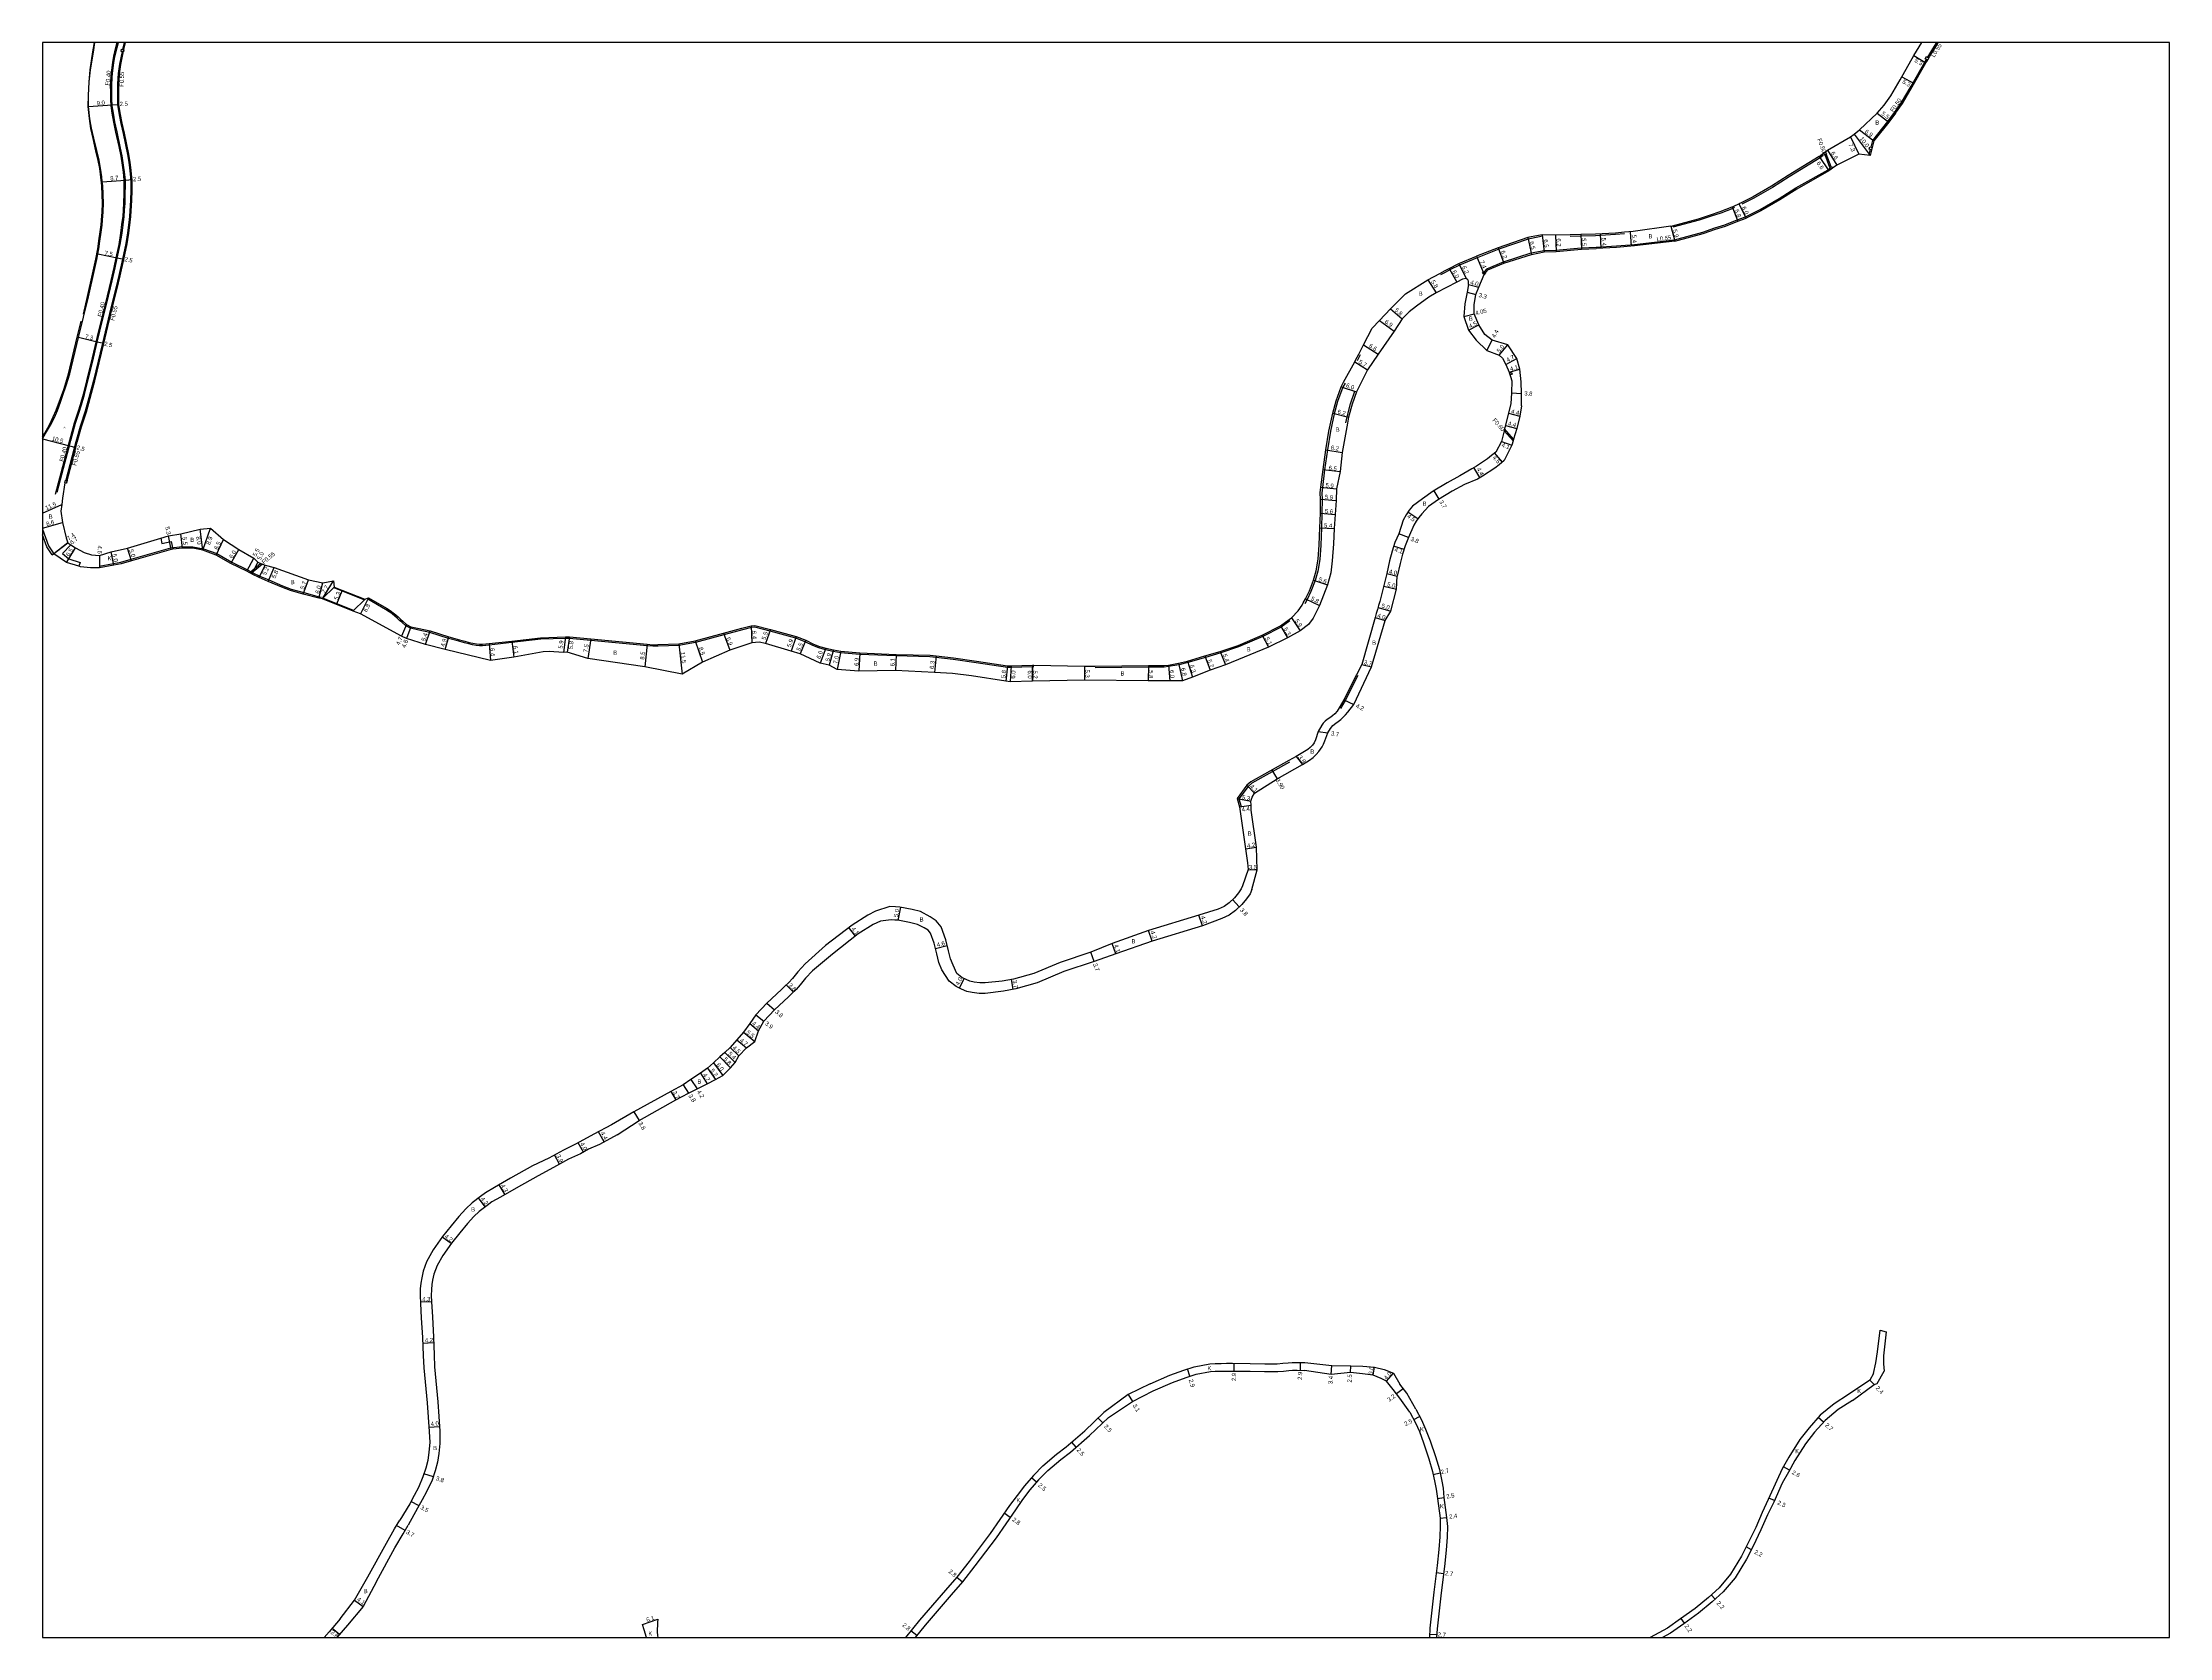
# Model space of a CAD drawing. Header units: metres. Extents: x 4000 to 8000, y -96000 to -93000.
# Drawn here: x 5600 to 6400, y -95400 to -94800 of the extents above; entities that cross this region are included whole.
import ezdxf

# ---------------------------------------------------------------- set-up
doc = ezdxf.new("R2010")
doc.units = ezdxf.units.M
doc.header["$LTSCALE"] = 2.5
for name, color, linetype in [('側溝・桝', 7, 'Continuous'), ('図郭', 7, 'Continuous'), ('幅員', 7, 'Continuous'), ('歩道・分離帯・安全施設', 7, 'Continuous'), ('舗装', 7, 'Continuous'), ('道路', 7, 'Continuous')]:
    doc.layers.add(name, color=color, linetype=linetype)
doc.styles.get("Standard").update_dxf_attribs({"font": ''})
doc.styles.add('YOKO_DECO', font='')
doc.styles.get('Standard').set_extended_font_data('@MS PGothic')
doc.styles.get('YOKO_DECO').set_extended_font_data('MS PGothic')

msp = doc.modelspace()

# ---------------------------------------------------------------- linework, layer by layer
at = {"layer": '側溝・桝'}
for points in [[(5604.86, -94969.88), (5608.17, -94957.6), (5610.27, -94949.59), (5612.04, -94943.1), (5613.44, -94938.91), (5614.26, -94936.13), (5615.37, -94932.25), (5616.64, -94927.31), (5618.74, -94918.59), (5621.19, -94908.5), (5623.8, -94897.93), (5625.83, -94889.56), (5626.94, -94884.65), (5627.73, -94880.99), (5628.77, -94875.96), (5629.51, -94871.7), (5629.86, -94868.51), (5630.27, -94865.37), (5630.44, -94863.05), (5630.64, -94860.44), (5630.68, -94856.83), (5630.76, -94854.1), (5630.75, -94851.74), (5630.42, -94848.72), (5630.05, -94846.17), (5629.53, -94842.75), (5628.79, -94839.16), (5627.62, -94833.71), (5626.76, -94829.96), (5626.23, -94826.62), (5625.85, -94823.83), (5625.68, -94821.57), (5625.64, -94818.58), (5625.6, -94816.12), (5625.83, -94812.98), (5626.07, -94810.42), (5626.45, -94807.53), (5626.85, -94805.13), (5627.62, -94801.84), (5628.1, -94800)], [(5630.72, -94800), (5630.04, -94802.61)], [(5629.89, -94803.38), (5628.93, -94808.17), (5628.46, -94811.66), (5628.2, -94815.58), (5628.14, -94818.96), (5628.19, -94823.33), (5628.84, -94827.19), (5629.43, -94830.43), (5630.27, -94834.23), (5631.96, -94842.1), (5632.47, -94845.04), (5632.86, -94848.22), (5633.11, -94850.83), (5633.24, -94853.04), (5633.2, -94855.55), (5633.05, -94859.43), (5632.78, -94863.26), (5632.65, -94865.42), (5632.34, -94868.68), (5631.91, -94871.61), (5631.32, -94875.59), (5630.08, -94881.47), (5628.74, -94887.67), (5627.55, -94892.42), (5625.68, -94899.83), (5622.52, -94913.12), (5619.11, -94927.16), (5617.44, -94933.66), (5615.99, -94938.73), (5614.15, -94944.46), (5612.56, -94950.2), (5608.77, -94964.64)], [(6287.74, -94839.31), (6288.38, -94836.8), (6294.1, -94829.66), (6296.52, -94826.31), (6299.2, -94822.62), (6302.79, -94816.46), (6307.97, -94807.36), (6308.56, -94806.38)], [(6312.35, -94800), (6310.88, -94802.43), (6309.03, -94805.5)], [(6142.29, -94886.28), (6143.22, -94885.08), (6149.46, -94882.53), (6159.91, -94879.14), (6164.77, -94878.2), (6169.23, -94878.06), (6178.77, -94877.18), (6184.34, -94876.92), (6191.97, -94876.5), (6198.74, -94875.98), (6213.85, -94874.21), (6224.43, -94871.32), (6229.03, -94869.74), (6232.79, -94868.52), (6237.4, -94866.73), (6240.52, -94865.57), (6245.99, -94862.84), (6253.15, -94858.72), (6259.51, -94854.68), (6271.62, -94847.84), (6272.33, -94847.33)], [(6272.28, -94847.06), (6270.48, -94842.21)], [(6272.7, -94846.76), (6270.9, -94841.9)], [(6286.94, -94842.41), (6287.49, -94840.27)], [(5600, -94949.77), (5600.21, -94949.45), (5600, -94949.31)], [(6153.1, -94949.88), (6149.74, -94946.09)], [(6153.3, -94949.2), (6149.91, -94945.38)], [(5600, -94983.04), (5602.24, -94989.39), (5604.19, -94992.29)], [(5682.13, -94995.99), (5677.94, -94999.51)], [(5682.71, -94996.22), (5678.44, -94999.8)]]:
    msp.add_lwpolyline(points, dxfattribs=at)
for points in [[(5630.56, -94802.71), (5630.41, -94803.48), (5629.6, -94803.32), (5629.76, -94802.55)], [(6308.98, -94806.64), (6308.56, -94806.38), (6308.13, -94806.12), (6308.64, -94805.27), (6309.03, -94805.5), (6309.5, -94805.78)], [(6287.97, -94840.4), (6287, -94840.15), (6287.25, -94839.18), (6288.22, -94839.43)], [(6270.5, -94841.21), (6270.97, -94841.86), (6270.9, -94841.9), (6270.48, -94842.21), (6270.32, -94842.32), (6269.85, -94841.67)], [(6272.65, -94847.78), (6272.19, -94847.13), (6272.28, -94847.06), (6272.7, -94846.76), (6272.84, -94846.66), (6272.98, -94846.86), (6273.3, -94847.31)], [(6142.23, -94887.25), (6141.8, -94886.91), (6141.6, -94886.76), (6142.09, -94886.13), (6142.29, -94886.28), (6142.72, -94886.62)], [(6151.77, -94924.29), (6152.54, -94924.07), (6152.76, -94924.82), (6152, -94925.05)], [(5608.41, -94965.58), (5608.66, -94964.61), (5609.28, -94964.77), (5609.02, -94965.74)]]:
    msp.add_lwpolyline(points, close=True, dxfattribs=at)
at = {"layer": '図郭'}
msp.add_lwpolyline([(5600, -95400), (6400, -95400), (6400, -94800), (5600, -94800)], close=True, dxfattribs=at)
at = {"layer": '幅員'}
for points in [[(6303.89, -94804.92), (6308.4, -94807.61)], [(6299.36, -94812.89), (6303.93, -94815.47)], [(5617.25, -94824.09), (5626.22, -94823.41)], [(5626.22, -94823.41), (5628.72, -94823.28)], [(6290.12, -94826.63), (6294.5, -94829.96)], [(6280.07, -94835.49), (6283.15, -94842.05)], [(6281.44, -94834.46), (6287.44, -94842.45)], [(6283.36, -94832.85), (6288.84, -94837.03)], [(6268.25, -94842.82), (6271.92, -94848.31)], [(6271.43, -94840.54), (6274.92, -94846.14)], [(5622.49, -94852.41), (5631.16, -94851.72)], [(5631.16, -94851.72), (5633.68, -94851.57)], [(6235.5, -94861.84), (6237.6, -94867.24)], [(6238.05, -94860.71), (6240.74, -94866.08)], [(6186.25, -94877.37), (6185.96, -94871.98)], [(6197.69, -94876.61), (6197.27, -94871.23)], [(6212.44, -94869.1), (6213.96, -94874.75)], [(5628.12, -94881.07), (5620.74, -94879.63)], [(6147.53, -94877.22), (6149.65, -94883.04)], [(6158.62, -94873.33), (6160.05, -94879.68)], [(6164.07, -94872.29), (6164.83, -94878.75)], [(6169.02, -94872.41), (6169.27, -94878.61)], [(6178.65, -94872.23), (6178.81, -94877.73)], [(5630.6, -94881.58), (5628.12, -94881.07)], [(6129.02, -94885.03), (6132.01, -94890.17)], [(6132.73, -94883.17), (6135.41, -94888.76)], [(6139.4, -94880.42), (6142.23, -94887.26)], [(6121.11, -94889.21), (6124.19, -94894.13)], [(6135.87, -94893.9), (6139.06, -94894.77)], [(6136.36, -94891), (6140.23, -94892.02)], [(6107.05, -94900.12), (6111.42, -94903.93)], [(6134.55, -94903.08), (6138.47, -94902.07)], [(5620.6, -94912.66), (5613.5, -94910.96)], [(6102.89, -94904.52), (6108.36, -94908.64)], [(6136.3, -94908.23), (6140.26, -94906.21)], [(6143.19, -94915.82), (6145.3, -94911.96)], [(5623.03, -94913.25), (5620.6, -94912.66)], [(6096.88, -94913.77), (6102.4, -94917.28)], [(6147.89, -94917.57), (6151.09, -94913.74)], [(6150.45, -94921.08), (6154.54, -94918.87)], [(6093.55, -94920.13), (6098.42, -94923.08)], [(6151.7, -94924.05), (6155.63, -94922.88)], [(6088.51, -94929.47), (6094.19, -94931.41)], [(6152.54, -94931.79), (6156.28, -94932.02)], [(6085.26, -94939.48), (6091.24, -94940.92)], [(6151.36, -94939.46), (6155.63, -94940.5)], [(5600, -94949.03), (5610.14, -94951.68)], [(5610.14, -94951.68), (5612.55, -94952.32)], [(6148.77, -94950.08), (6152.62, -94951.48)], [(6150.22, -94944.12), (6154.5, -94945.16)], [(6082.66, -94953.17), (6088.78, -94954.17)], [(6140.66, -94963.68), (6138.41, -94959.9)], [(6149.11, -94957.83), (6146.18, -94954.41)], [(6080.83, -94967.29), (6086.69, -94967.92)], [(6081.64, -94960.66), (6088.05, -94961.42)], [(5600, -94977.05), (5607.23, -94973.78)], [(6080.65, -94971.8), (6086.53, -94972.31)], [(6125.32, -94971.77), (6123.4, -94968.61)], [(5600, -94982.74), (5607.47, -94980.51)], [(5660.32, -94991.03), (5659.3, -94983.1)], [(5660.32, -94991.03), (5663.17, -94982.65)], [(6080.49, -94982.51), (6085.88, -94982.87)], [(6080.62, -94977.06), (6086.2, -94977.53)], [(6117.27, -94979.23), (6113.59, -94976.64)], [(5603.63, -94992.71), (5609.53, -94988.24)], [(5609.53, -94988.24), (5604.19, -94992.29)], [(5608.98, -94995.64), (5609.88, -94994.21), (5612.42, -94990.12)], [(5626.8, -94996.55), (5625.81, -94991.65)], [(5633.51, -94994.93), (5631.97, -94990.17)], [(5648.41, -94990.72), (5647.42, -94985.57)], [(5652.7, -94990.2), (5652.01, -94984.8)], [(5665.26, -94992.81), (5668.08, -94986.95)], [(5670.87, -94995.99), (5673.82, -94990.76)], [(6112.1, -94990.69), (6108.19, -94989.49)], [(6113.72, -94986.25), (6110.18, -94984.88)], [(5621.47, -94992.96), (5621.41, -94997.56)], [(5676.85, -94998.87), (5679.43, -94994.01)], [(5678.87, -95000.05), (5680.98, -94995.52)], [(5681.47, -95001.26), (5683.78, -94996.66)], [(5684.87, -95002.71), (5687.15, -94997.44)], [(6105.58, -94999.8), (6109.49, -95000.69)], [(5698.06, -95007.49), (5699.99, -95002.12)], [(5703.94, -95009.06), (5705.39, -95003.24)], [(5705.41, -95009.04), (5709.41, -95002.52)], [(5710.74, -95011.18), (5712.7, -95006.3)], [(6078.08, -95002.23), (6083.37, -95004.07)], [(6104.47, -95004.48), (6109.32, -95005.7)], [(5722.62, -95008.91), (5719.54, -95014.97)], [(6075.1, -95009.23), (6080.28, -95011.83)], [(6102.34, -95012.49), (6107.14, -95013.87)], [(5736.95, -95018.98), (5735.04, -95023.27)], [(5738.58, -95019.78), (5736.86, -95024.26)], [(5744.1, -95026.41), (5745.81, -95021.29)], [(5751.43, -95028.33), (5752.81, -95023.62)], [(5796.69, -95023.56), (5795.93, -95029.41)], [(5798.15, -95023.62), (5797.36, -95029.37)], [(5856.14, -95022.21), (5858.51, -95028.63)], [(5866.53, -95019.45), (5866.73, -95025.8)], [(5873.84, -95020.85), (5871.97, -95026.03)], [(5883.51, -95023.45), (5881.52, -95028.95)], [(6058.79, -95022.89), (6061.12, -95027.42)], [(6065.59, -95019.38), (6068.27, -95023.96)], [(6069.77, -95016.41), (6073.06, -95021.3)], [(6101.23, -95016.26), (6105.06, -95017.41)], [(5767.99, -95026.09), (5768.44, -95032.47)], [(5776.48, -95025.17), (5777.28, -95031.16)], [(5806.24, -95024.32), (5805.07, -95031.68)], [(5827.46, -95026.35), (5826.59, -95034.81)], [(5839.31, -95026.21), (5840.61, -95037.63)], [(5845.52, -95025.09), (5848.24, -95033.09)], [(5887.06, -95024.86), (5884.92, -95029.93)], [(5894.59, -95027.84), (5892.45, -95033.45)], [(5897.53, -95028.49), (5895.93, -95034.17)], [(5900.21, -95028.99), (5898.87, -95035.86)], [(5907.47, -95029.59), (5907.03, -95036.48)], [(5921.02, -95030.17), (5920.85, -95036.27)], [(5936.11, -95030.74), (5935.53, -95037.02)], [(6037.21, -95030.77), (6039.22, -95036.11)], [(6042.97, -95029.06), (6044.95, -95034.08)], [(5962.98, -95034.5), (5962.33, -95040.26)], [(5964.3, -95034.53), (5964, -95040.53)], [(5972.31, -95034.23), (5972.35, -95040.23)], [(5972.35, -95040.23), (5972.31, -95035.03)], [(5991.86, -95034.61), (5991.88, -95039.91)], [(6015.98, -95034.38), (6015.86, -95040.18)], [(6023.48, -95034.17), (6024, -95040.15)], [(6027.33, -95033.52), (6028.83, -95040.15)], [(6030.63, -95032.7), (6032.51, -95038.71)], [(6096.23, -95033.99), (6099.82, -95034.87)], [(6089.45, -95047.21), (6093.18, -95049.03)], [(6079.86, -95059.18), (6083.47, -95059.72)], [(6071.47, -95068.63), (6073.91, -95071.54)], [(6052.98, -95079.41), (6055.81, -95082.38)], [(6062.42, -95073.7), (6064.43, -95077.04)], [(6049.33, -95084.4), (6054.53, -95085.41)], [(6050.2, -95087.51), (6054.55, -95086.87)], [(6052.51, -95103.33), (6056.61, -95102.68)], [(6053.42, -95111.14), (6056.91, -95111.25)], [(5921.86, -95130.24), (5922.81, -95125.33)], [(6050.15, -95125.17), (6047.61, -95122.41)], [(5905.82, -95136.14), (5903.31, -95132.9)], [(6017.35, -95138.02), (6015.96, -95134.06)], [(6036.33, -95132.24), (6034.96, -95128.27)], [(5935.82, -95140.77), (5940.28, -95139.65)], [(5995.58, -95145.72), (5994.33, -95142.24)], [(6003.65, -95142.81), (6002.3, -95138.94)], [(5882.41, -95157.22), (5879.75, -95154.5)], [(5946.69, -95152.16), (5944.82, -95155.71)], [(5965.07, -95156.16), (5964.41, -95152.51)], [(5868.29, -95165.77), (5871.34, -95168.12)], [(5872.47, -95161.39), (5875.29, -95163.87)], [(5861.11, -95175.18), (5864.76, -95178.15)], [(5863.63, -95172.35), (5867.9, -95175.82)], [(5866.01, -95169), (5869.31, -95171.83)], [(5852.33, -95183.81), (5855.91, -95188.62)], [(5854.8, -95181.55), (5858.78, -95185.76)], [(5856.64, -95179.96), (5860.56, -95183.67)], [(5856.64, -95179.96), (5859.76, -95182.91)], [(5858.66, -95178.07), (5861.95, -95181.14)], [(5843.89, -95190.13), (5846.17, -95193.66)], [(5847.53, -95187.69), (5850.03, -95191.67)], [(5850.12, -95185.79), (5853.07, -95190.07)], [(5836.27, -95194.61), (5838.17, -95197.78)], [(5840.93, -95192.06), (5842.97, -95195.21)], [(5822.41, -95202.28), (5824.35, -95205.49)], [(5803.41, -95217.44), (5801.51, -95213.92)], [(5811.23, -95213.57), (5809.14, -95209.75)], [(5794.4, -95221.94), (5792.58, -95218.49)], [(5771.66, -95229.73), (5773.83, -95233.45)], [(5766.54, -95237.95), (5764.01, -95234.67)], [(5753.72, -95251.8), (5750.28, -95249.38)], [(5746.36, -95273.74), (5742.11, -95273.86)], [(5747.19, -95289.21), (5742.99, -95289.37)], [(6031.52, -95301.75), (6030.67, -95298.98)], [(6048.18, -95299.78), (6048.22, -95296.88)], [(6073.1, -95299.46), (6073.21, -95296.57)], [(6084.64, -95301.08), (6084.92, -95297.7)], [(6091.95, -95300.27), (6092.07, -95297.77)], [(6100.53, -95301.27), (6101.01, -95298.31)], [(6105.49, -95303.63), (6108.14, -95300.63)], [(6288.98, -95304.88), (6287.29, -95303.18)], [(6008.31, -95308.62), (6009.93, -95311.26)], [(6109.25, -95308.26), (6111.78, -95306.3)], [(5998.77, -95319.28), (5997.04, -95317.48)], [(6115.76, -95317.97), (6117.93, -95316.83)], [(6269.9, -95318.98), (6267.87, -95317.2)], [(5745.35, -95320.94), (5749.34, -95320.63)], [(5988.83, -95328.38), (5987.19, -95326.49)], [(6257.1, -95337.07), (6254.83, -95335.79)], [(5747, -95339.62), (5743.42, -95338.49)], [(5973.87, -95341.55), (5971.98, -95339.92)], [(6123.02, -95338.68), (6125.65, -95338.08)], [(5741.6, -95350.46), (5738.57, -95348.8)], [(6124.63, -95347.78), (6127.1, -95347.35)], [(6251.4, -95348.51), (6249.3, -95347.56)], [(5736.35, -95359.73), (5733.17, -95357.84)], [(5963.94, -95354.88), (5961.64, -95353.29)], [(6125.63, -95355.18), (6128.01, -95354.9)], [(6242.75, -95366.98), (6240.8, -95365.96)], [(6124.28, -95375.57), (6126.96, -95375.9)], [(5943.85, -95377.3), (5946.02, -95379.08)], [(6229.11, -95385.62), (6227.63, -95383.99)], [(5717.32, -95385.92), (5720.66, -95388.3)], [(5711.67, -95398.9), (5708.93, -95396.57)], [(5825.64, -95395.08), (5831.42, -95393.14)], [(5928.79, -95399.26), (5926.61, -95397.5)], [(6121.7, -95398.76), (6124.39, -95398.93)], [(6217.65, -95394.6), (6216.37, -95392.81)]]:
    msp.add_lwpolyline(points, dxfattribs=at)
at = {"layer": '歩道・分離帯・安全施設'}
for points in [[(5630.83, -94848.69), (5630.45, -94846.11), (5629.93, -94842.68), (5629.18, -94839.08), (5628.01, -94833.63), (5627.16, -94829.88), (5626.63, -94826.56), (5626.25, -94823.79), (5626.22, -94823.41), (5626.08, -94821.55), (5626.05, -94818.57), (5626.01, -94816.13), (5626.23, -94813.01), (5626.47, -94810.47), (5626.85, -94807.59), (5627.25, -94805.21), (5628.01, -94801.93), (5628.52, -94800)], [(5630.83, -94848.69), (5630.45, -94846.11), (5629.93, -94842.68), (5629.18, -94839.08), (5628.01, -94833.63), (5627.16, -94829.88), (5626.63, -94826.56), (5626.25, -94823.79), (5626.22, -94823.41), (5626.08, -94821.55), (5626.05, -94818.57), (5626.01, -94816.13), (5626.23, -94813.01), (5626.47, -94810.47), (5626.85, -94807.59), (5627.25, -94805.21), (5628.01, -94801.93), (5628.52, -94800)], [(5630.83, -94848.69), (5630.45, -94846.11), (5629.93, -94842.68), (5629.18, -94839.08), (5628.01, -94833.63), (5627.16, -94829.88), (5626.63, -94826.56), (5626.25, -94823.79), (5626.22, -94823.41), (5626.08, -94821.55), (5626.05, -94818.57), (5626.01, -94816.13), (5626.23, -94813.01), (5626.47, -94810.47), (5626.85, -94807.59), (5627.25, -94805.21), (5628.01, -94801.93), (5628.52, -94800)], [(6269.76, -94842.48), (6268.59, -94843.32), (6256.95, -94850.56), (6250.65, -94854.57), (6243.69, -94858.57), (6239.12, -94860.85)], [(5605.49, -94969.12), (5608.57, -94957.7), (5610.14, -94951.68), (5610.66, -94949.7), (5612.43, -94943.21), (5613.83, -94939.03), (5614.64, -94936.25), (5615.76, -94932.36), (5617.03, -94927.41), (5619.13, -94918.69), (5620.6, -94912.66), (5621.58, -94908.6), (5624.19, -94898.03), (5626.22, -94889.65), (5627.33, -94884.74), (5628.12, -94881.07), (5629.17, -94876.04), (5629.91, -94871.76), (5630.27, -94868.55), (5630.67, -94865.41), (5630.85, -94863.08), (5631.05, -94860.46), (5631.09, -94856.83), (5631.17, -94854.09)], [(5605.49, -94969.12), (5608.57, -94957.7), (5610.14, -94951.68), (5610.66, -94949.7), (5612.43, -94943.21), (5613.83, -94939.03), (5614.64, -94936.25), (5615.76, -94932.36), (5617.03, -94927.41), (5619.13, -94918.69), (5620.6, -94912.66), (5621.58, -94908.6), (5624.19, -94898.03), (5626.22, -94889.65), (5627.33, -94884.74), (5628.12, -94881.07), (5629.17, -94876.04), (5629.91, -94871.76), (5630.27, -94868.55), (5630.67, -94865.41), (5630.85, -94863.08), (5631.05, -94860.46), (5631.09, -94856.83), (5631.17, -94854.09)], [(5605.49, -94969.12), (5608.57, -94957.7), (5610.14, -94951.68), (5610.66, -94949.7), (5612.43, -94943.21), (5613.83, -94939.03), (5614.64, -94936.25), (5615.76, -94932.36), (5617.03, -94927.41), (5619.13, -94918.69), (5620.6, -94912.66), (5621.58, -94908.6), (5624.19, -94898.03), (5626.22, -94889.65), (5627.33, -94884.74), (5628.12, -94881.07), (5629.17, -94876.04), (5629.91, -94871.76), (5630.27, -94868.55), (5630.67, -94865.41), (5630.85, -94863.08), (5631.05, -94860.46), (5631.09, -94856.83), (5631.17, -94854.09)], [(5631.17, -94854.09), (5631.16, -94851.72), (5630.83, -94848.69)], [(5631.17, -94854.09), (5631.16, -94851.72), (5630.83, -94848.69)], [(5631.17, -94854.09), (5631.16, -94851.72), (5630.83, -94848.69)], [(6236.43, -94862.09), (6235.73, -94862.39), (6231.23, -94864.13), (6227.56, -94865.33), (6223.08, -94866.87), (6213.25, -94869.5)], [(6164.18, -94872.88), (6160.05, -94873.67), (6158.78, -94873.91), (6147.74, -94877.78), (6139.62, -94880.98), (6132.98, -94883.72), (6129.29, -94885.57)], [(6195.03, -94872), (6191.69, -94872.26), (6184.1, -94872.68), (6178.66, -94872.83), (6174.61, -94872.91)], [(6129.29, -94885.57), (6127.61, -94886.45), (6125.79, -94887.41)], [(6095.6, -94917.5), (6094.41, -94919.77)], [(6089.92, -94928.12), (6089.06, -94929.71), (6087.12, -94934.98), (6085.84, -94939.62), (6084.45, -94946.25), (6083.26, -94953.26), (6082.24, -94960.74), (6081.42, -94967.36), (6081.17, -94969.48), (6081.25, -94971.79), (6081.22, -94977.07), (6081.09, -94982.53), (6080.82, -94989.03), (6080.44, -94994.43), (6079.7, -94998.85), (6078.65, -95002.42), (6077.05, -95006.5), (6075.63, -95009.51), (6074.75, -95011.12)], [(6090.23, -94943.07), (6090.65, -94940.79), (6091.95, -94935.92), (6093.62, -94931.21)], [(5621.3, -94996.97), (5626.69, -94995.96), (5629.39, -94995.49), (5633.34, -94994.35), (5648.29, -94990.13), (5652.67, -94989.6), (5656.57, -94989.66), (5660.49, -94990.45), (5665.51, -94992.26), (5671.15, -94995.45), (5677.13, -94998.34), (5679.15, -94999.52), (5681.71, -95000.71), (5685.1, -95002.16), (5690.2, -95004.37), (5693.49, -95005.58), (5698.22, -95006.91), (5704.06, -95008.48), (5704.94, -95008.61)], [(5972.8, -95034.84), (5972.31, -95034.83), (5964.31, -95035.13), (5962.93, -95035.09), (5951.14, -95033.37), (5942.53, -95032.06), (5936.04, -95031.34), (5933.77, -95031.05), (5921, -95030.77), (5907.43, -95030.19), (5900.13, -95029.59), (5897.41, -95029.08), (5894.44, -95028.42), (5892.03, -95027.74), (5889.69, -95026.83), (5886.82, -95025.41), (5883.32, -95024.02), (5873.68, -95021.43), (5867.93, -95019.89), (5866.64, -95020.04), (5863.22, -95020.91), (5856.3, -95022.79), (5845.65, -95025.68), (5839.37, -95026.8), (5831.51, -95027.1), (5829.57, -95027.13), (5827.41, -95026.95), (5806.19, -95024.92), (5798.11, -95024.22), (5796.69, -95024.16), (5787.4, -95024.5), (5776.54, -95025.76), (5768.05, -95026.68), (5765.48, -95026.96), (5764.35, -95026.93), (5763.16, -95026.81), (5761.74, -95026.54), (5760.34, -95026.24), (5758.66, -95025.77), (5756.64, -95025.22), (5752.64, -95024.2), (5745.66, -95021.88), (5741.5, -95021.03), (5738.38, -95020.35), (5736.61, -95019.48), (5735.08, -95018.11), (5734.24, -95017.38), (5733.39, -95016.54), (5732.48, -95015.75), (5731.56, -95014.98), (5730.37, -95014.14), (5729.05, -95013.26), (5722.32, -95009.43)], [(6069.2, -95017.55), (6065.9, -95019.9), (6059.04, -95023.43), (6049.88, -95027.37), (6043.15, -95029.63), (6037.38, -95031.35), (6030.79, -95033.28), (6027.45, -95034.1), (6023.57, -95034.76), (6021.91, -95035), (6015.98, -95034.98), (5995.97, -95035.17)], [(6094.77, -95038.16), (6089.98, -95047.49), (6088.26, -95050.54)], [(6069.04, -95070.68), (6054.84, -95078.63), (6053.42, -95079.83), (6049.99, -95084.52), (6050.78, -95087.35)]]:
    msp.add_lwpolyline(points, dxfattribs=at)
for points, elevation in [([(5619.4, -94800), (5618.77, -94803.54), (5617.76, -94810.26), (5617.37, -94814.74), (5617.14, -94819.93), (5617.05, -94824.1), (5617.6, -94828.64), (5618.09, -94832.28), (5618.89, -94836.11), (5619.98, -94840.79), (5620.84, -94844.36), (5621.37, -94847.33), (5621.83, -94850.61), (5622.15, -94853.85), (5622.35, -94857.26), (5622.42, -94860.41), (5622.34, -94863.63), (5622.09, -94866.85), (5621.91, -94868.62), (5621.57, -94871.25), (5621.11, -94874.66), (5620.65, -94877.6), (5619.89, -94881.49), (5618.98, -94886.04), (5616.84, -94895.59), (5615.26, -94902.21)], 148.36), ([(5600, -94948.37), (5600.83, -94946.93), (5602.62, -94943.79), (5604.04, -94940.87), (5605.18, -94938.3), (5607.98, -94930.48), (5608.48, -94928.89), (5609.82, -94924.57), (5613.03, -94910.85), (5614.54, -94904.8)], 135.58)]:
    msp.add_lwpolyline(points, dxfattribs=dict(at, elevation=elevation))
at = {"layer": '舗装'}
for points in [[(5610.63, -94988.96), (5607.48, -94992.25), (5609.88, -94994.21), (5614.18, -94995.66), (5613.71, -94997.01)], [(5644.45, -94986.45), (5644.86, -94988.46), (5648.38, -94987.73), (5648.98, -94990.65)]]:
    msp.add_lwpolyline(points, dxfattribs=at)
at = {"layer": '道路'}
for points, elevation in [([(5617.34, -94819.93), (5617.57, -94814.78), (5618.09, -94810.27), (5619.15, -94803.66), (5619.73, -94800)], 134.7), ([(5628.67, -94818.95), (5628.73, -94815.6), (5628.99, -94811.72), (5629.45, -94808.26), (5630.57, -94802.68), (5631.26, -94800)], 134.76), ([(5617.79, -94828.69), (5617.25, -94824.09), (5617.34, -94819.93)], 134.7), ([(5629.36, -94827.1), (5628.72, -94823.28), (5628.67, -94818.95)], 134.76), ([(5609.02, -94965.74), (5612.55, -94952.32), (5613.07, -94950.34), (5614.66, -94944.61), (5616.5, -94938.89), (5617.96, -94933.8), (5619.62, -94927.29), (5623.03, -94913.25), (5626.2, -94899.95), (5628.06, -94892.55), (5629.26, -94887.79), (5630.6, -94881.58), (5631.84, -94875.68), (5632.44, -94871.69), (5632.87, -94868.74), (5633.18, -94865.46), (5633.31, -94863.29), (5633.58, -94859.46), (5633.73, -94855.55), (5633.77, -94853.04), (5633.68, -94851.57), (5633.64, -94850.83), (5633.38, -94848.16), (5632.99, -94844.96), (5632.49, -94842), (5630.78, -94834.11), (5629.95, -94830.32), (5629.36, -94827.1)], 134.76), ([(5617.3, -94895.68), (5619.44, -94886.12), (5620.36, -94881.57), (5620.74, -94879.63), (5621.12, -94877.66), (5621.58, -94874.71), (5622.04, -94871.3), (5622.38, -94868.66), (5622.57, -94866.87), (5622.82, -94863.63), (5622.9, -94860.38), (5622.82, -94857.22), (5622.62, -94853.78), (5622.49, -94852.41), (5622.3, -94850.52), (5621.84, -94847.22), (5621.31, -94844.23), (5620.44, -94840.64), (5619.31, -94836.03), (5618.36, -94832.24), (5617.79, -94828.69)], 134.7), ([(5610.22, -94924.68), (5613.5, -94910.96), (5617.3, -94895.68)], 134.7), ([(5600, -94949.03), (5601.17, -94947.12), (5602.96, -94943.97), (5604.48, -94941.08), (5605.63, -94938.37), (5606.78, -94935.3), (5607.69, -94932.6), (5608.85, -94928.99), (5610.22, -94924.68)], 134.7), ([(5609.02, -94965.74), (5608.41, -94965.58), (5607.49, -94971.36)], 134.77)]:
    msp.add_lwpolyline(points, dxfattribs=dict(at, elevation=elevation))
for points in [[(6292.68, -94823.52), (6295.22, -94820.03), (6298.67, -94814.09), (6303.89, -94804.92), (6306.82, -94800)], [(6296.93, -94826.61), (6299.62, -94822.9), (6303.23, -94816.71), (6308.4, -94807.61), (6308.7, -94807.11), (6309.92, -94805.09), (6311.35, -94802.72), (6312.99, -94800)], [(6268.25, -94842.82), (6269.41, -94841.99), (6271.43, -94840.54), (6280.07, -94835.49), (6281.44, -94834.46), (6283.36, -94832.85), (6290.12, -94826.63), (6292.68, -94823.52)], [(6296.93, -94826.61), (6294.5, -94829.96), (6288.84, -94837.03), (6287.44, -94842.45), (6283.15, -94842.05), (6274.92, -94846.14), (6273.3, -94847.31)], [(6268.25, -94842.82), (6256.63, -94850.05), (6250.33, -94854.05), (6243.41, -94858.04), (6238.86, -94860.31), (6238.05, -94860.71)], [(6273.3, -94847.31), (6271.92, -94848.31)], [(6271.92, -94848.31), (6259.79, -94855.15), (6253.44, -94859.19), (6246.25, -94863.32), (6240.74, -94866.08)], [(6212.44, -94869.1), (6213.1, -94868.92), (6222.9, -94866.3), (6227.36, -94864.76), (6231.03, -94863.57), (6235.5, -94861.84), (6236.18, -94861.54), (6238.05, -94860.71)], [(6212.44, -94869.1), (6198.28, -94871.15), (6194.99, -94871.4), (6191.65, -94871.66), (6184.07, -94872.08)], [(6213.96, -94874.75), (6224.6, -94871.85), (6229.2, -94870.27), (6232.98, -94869.04), (6237.6, -94867.24), (6240.74, -94866.08)], [(6184.07, -94872.08), (6178.65, -94872.23), (6174.6, -94872.31), (6169.02, -94872.41), (6164.07, -94872.29), (6159.93, -94873.08), (6158.62, -94873.33), (6147.53, -94877.22), (6139.4, -94880.42)], [(6140.23, -94892.02), (6142.23, -94887.26), (6143.56, -94885.53), (6149.65, -94883.04), (6160.05, -94879.68), (6164.83, -94878.75), (6169.27, -94878.61), (6178.81, -94877.73), (6184.37, -94877.47)], [(6213.96, -94874.75), (6198.8, -94876.53), (6192.01, -94877.05), (6184.37, -94877.47)], [(6121.11, -94889.21), (6125.51, -94886.88), (6127.33, -94885.92), (6129.02, -94885.03), (6132.73, -94883.17), (6139.4, -94880.42)], [(6069.77, -95016.41), (6072.24, -95013.77), (6073.78, -95011.63), (6074.22, -95010.83), (6075.1, -95009.23), (6076.49, -95006.27), (6078.08, -95002.23), (6079.11, -94998.71), (6079.84, -94994.36), (6080.23, -94988.99), (6080.49, -94982.51), (6080.62, -94977.06), (6080.65, -94971.8), (6080.57, -94969.45), (6080.83, -94967.29), (6081.64, -94960.66), (6082.66, -94953.17), (6083.86, -94946.14), (6085.26, -94939.48), (6086.55, -94934.8), (6088.51, -94929.47), (6089.39, -94927.83), (6093.55, -94920.13), (6093.88, -94919.49), (6095.07, -94917.22), (6096.88, -94913.77), (6100.11, -94907.48), (6102.89, -94904.52), (6107.05, -94900.12), (6112.68, -94894.53), (6121.11, -94889.21)], [(6124.19, -94894.13), (6121.49, -94895.74), (6116.77, -94899.18), (6114.02, -94901.34), (6111.42, -94903.93), (6108.36, -94908.64), (6102.4, -94917.28), (6098.42, -94923.08), (6094.19, -94931.41), (6092.53, -94936.1), (6091.24, -94940.92), (6090.82, -94943.18), (6088.78, -94954.17), (6088.05, -94961.42), (6086.69, -94967.92), (6086.53, -94972.31), (6086.2, -94977.53), (6085.88, -94982.87), (6085.52, -94988.62), (6085.12, -94995.03), (6084.61, -94999.52), (6083.37, -95004.07), (6080.28, -95011.83), (6077.86, -95016.58), (6076.12, -95018.91), (6073.06, -95021.3)], [(6136.36, -94891), (6136.33, -94889.83), (6136.06, -94889.26), (6135.41, -94888.76), (6134.07, -94889.04), (6132.01, -94890.17), (6124.19, -94894.13)], [(6136.36, -94891), (6135.87, -94893.9), (6134.91, -94898.28), (6134.55, -94903.08), (6136.3, -94908.23), (6139.26, -94911.97), (6143.19, -94915.82), (6147.89, -94917.57), (6149.11, -94918.76), (6150.45, -94921.08), (6151.7, -94924.05), (6152.65, -94927.28), (6152.54, -94931.79), (6152.24, -94935.87)], [(6156.26, -94936.65), (6156.28, -94932.02), (6156.19, -94927.62), (6155.63, -94922.88), (6154.54, -94918.87), (6151.09, -94913.74), (6145.3, -94911.96), (6142.51, -94909.84), (6140.26, -94906.21), (6138.47, -94902.07), (6138.54, -94898.69), (6139.06, -94894.77), (6140.23, -94892.02)], [(6152.24, -94935.87), (6149.91, -94945.38), (6149.74, -94946.09), (6148.77, -94950.08)], [(6156.26, -94936.65), (6155.63, -94940.5), (6154.5, -94945.16), (6153.3, -94949.2), (6153.1, -94949.88), (6152.62, -94951.48)], [(6148.77, -94950.08), (6146.62, -94954.04), (6145.04, -94955.39), (6143.48, -94956.61), (6139.3, -94959.37), (6137.59, -94960.39), (6133.06, -94963.03), (6128.33, -94965.6), (6123.04, -94968.83), (6119.03, -94971.62), (6115.33, -94974.46)], [(6152.62, -94951.48), (6149.76, -94957.27), (6147.9, -94958.87), (6146.25, -94960.16), (6141.65, -94963.1), (6139.77, -94964.21), (6134.83, -94966.28), (6130.18, -94968.81), (6125.06, -94971.93), (6121.35, -94974.51), (6118.78, -94977.35)], [(5607.49, -94971.36), (5607.23, -94973.78), (5606.94, -94976.26), (5607.47, -94980.51), (5608.83, -94986.29), (5609.53, -94988.24), (5610.63, -94988.96), (5612.42, -94990.12), (5615.61, -94991.83), (5618.46, -94992.76), (5621.47, -94992.96), (5625.81, -94991.65), (5631.97, -94990.17), (5644.45, -94986.45), (5647.42, -94985.57), (5652.01, -94984.8), (5659.3, -94983.1), (5663.17, -94982.65), (5668.08, -94986.95), (5673.82, -94990.76), (5679.43, -94994.01), (5680.98, -94995.52), (5682.13, -94995.99), (5682.71, -94996.22), (5683.78, -94996.66), (5687.15, -94997.44), (5699.99, -95002.12), (5705.39, -95003.24), (5709.41, -95002.52), (5709.7, -95004.83), (5709.6, -95005.07), (5721.12, -95009.68), (5721.21, -95009.45), (5722.62, -95008.91)], [(6115.33, -94974.46), (6114.08, -94975.96), (6112.86, -94977.69), (6111.77, -94979.64), (6110.18, -94984.88)], [(6118.78, -94977.35), (6117.65, -94978.7), (6116.67, -94980.08), (6115.82, -94981.62), (6113.72, -94986.25)], [(5719.54, -95014.97), (5716.83, -95013.89), (5716.93, -95013.65), (5705.41, -95009.04), (5705.32, -95009.27), (5703.94, -95009.06), (5698.06, -95007.49), (5693.3, -95006.15), (5689.98, -95004.92), (5684.87, -95002.71), (5681.47, -95001.26), (5678.87, -95000.05), (5678.44, -94999.8), (5677.94, -94999.51), (5676.85, -94998.87), (5670.87, -94995.99), (5665.26, -94992.81), (5660.32, -94991.03), (5656.5, -94990.26), (5652.7, -94990.2), (5648.98, -94990.65), (5648.41, -94990.72), (5633.51, -94994.93), (5629.52, -94996.08), (5626.8, -94996.55), (5621.41, -94997.56), (5618.07, -94997.6), (5614.32, -94997.18), (5613.71, -94997.01), (5608.98, -94995.64), (5604.19, -94992.29), (5603.63, -94992.71), (5601.61, -94989.71), (5600, -94985.15)], [(6110.18, -94984.88), (6108.63, -94988.04), (6107.62, -94991.33), (6106.67, -94994.96), (6105.58, -94999.8)], [(6113.72, -94986.25), (6112.51, -94989.38), (6111.56, -94992.46), (6110.65, -94995.94), (6109.49, -95000.69)], [(6105.58, -94999.8), (6105.24, -95001.31), (6104.88, -95002.81), (6104.51, -95004.32), (6104.13, -95005.82), (6103.75, -95007.32), (6103.35, -95008.82), (6102.95, -95010.31), (6102.53, -95011.8), (6102.11, -95013.29), (6101.68, -95014.78), (6101.23, -95016.26)], [(5721.21, -95009.45), (5721.12, -95009.68), (5709.6, -95005.07), (5709.7, -95004.83), (5721.21, -95009.45)], [(6093.18, -95049.03), (6099.82, -95034.87), (6105.06, -95017.41), (6107.14, -95013.87), (6109.32, -95005.7), (6109.49, -95000.69)], [(5705.32, -95009.27), (5705.41, -95009.04), (5716.93, -95013.65), (5716.83, -95013.89), (5705.32, -95009.27)], [(6073.06, -95021.3), (6068.27, -95023.96), (6061.12, -95027.42), (6044.95, -95034.08), (6039.22, -95036.11), (6032.51, -95038.71), (6028.83, -95040.15), (6024, -95040.15), (6015.86, -95040.18), (5991.88, -95039.91), (5972.35, -95040.23), (5964, -95040.53), (5962.33, -95040.26), (5949.43, -95038.3), (5942.27, -95037.34), (5935.53, -95037.02), (5920.85, -95036.27), (5907.03, -95036.48), (5898.87, -95035.86), (5895.93, -95034.17), (5892.45, -95033.45), (5884.92, -95029.93), (5881.52, -95028.95), (5871.97, -95026.03), (5869.54, -95025.63), (5866.73, -95025.8), (5858.51, -95028.63), (5848.24, -95033.09), (5840.61, -95037.63), (5826.59, -95034.81), (5805.07, -95031.68), (5797.36, -95029.37), (5795.93, -95029.41), (5790.51, -95029.11), (5788.24, -95029.22), (5777.28, -95031.16), (5768.44, -95032.47), (5751.43, -95028.33), (5744.1, -95026.41), (5736.86, -95024.26), (5735.04, -95023.27), (5719.54, -95014.97)], [(5722.62, -95008.91), (5729.36, -95012.74), (5730.71, -95013.65), (5731.93, -95014.5), (5732.87, -95015.29), (5733.79, -95016.1), (5734.65, -95016.94), (5735.48, -95017.66), (5736.95, -95018.98), (5738.58, -95019.78), (5741.63, -95020.45), (5745.81, -95021.29), (5752.81, -95023.62), (5756.8, -95024.64), (5758.82, -95025.2), (5760.48, -95025.66), (5761.86, -95025.95), (5763.25, -95026.22), (5764.39, -95026.33), (5765.46, -95026.36), (5767.99, -95026.09), (5776.48, -95025.17), (5787.35, -95023.9), (5796.69, -95023.56), (5798.15, -95023.62), (5806.24, -95024.32), (5827.46, -95026.35), (5829.59, -95026.53), (5831.49, -95026.5), (5839.31, -95026.21), (5845.52, -95025.09), (5856.14, -95022.21), (5863.07, -95020.33), (5866.53, -95019.45), (5867.97, -95019.28), (5873.84, -95020.85), (5883.51, -95023.45), (5887.06, -95024.86), (5889.93, -95026.28), (5892.22, -95027.17), (5894.59, -95027.84), (5897.53, -95028.49), (5900.21, -95028.99), (5907.47, -95029.59), (5921.02, -95030.17), (5933.82, -95030.45), (5936.11, -95030.74), (5942.6, -95031.46), (5951.23, -95032.77), (5962.98, -95034.5), (5964.3, -95034.53), (5972.31, -95034.23), (5972.81, -95034.24), (5991.86, -95034.61), (5995.97, -95034.57), (6015.98, -95034.38), (6021.86, -95034.4), (6023.48, -95034.17), (6027.33, -95033.52), (6030.63, -95032.7), (6037.21, -95030.77), (6042.97, -95029.06), (6049.66, -95026.81), (6058.79, -95022.89), (6065.59, -95019.38), (6068.85, -95017.06), (6069.77, -95016.41)], [(6101.23, -95016.26), (6096.23, -95033.99), (6094.23, -95037.89), (6089.45, -95047.21)], [(6089.45, -95047.21), (6087.73, -95050.25), (6086.93, -95051.59), (6086.1, -95052.5), (6085.16, -95053.28), (6084.23, -95053.98), (6083.21, -95054.7), (6082.45, -95055.31), (6081.64, -95056.1), (6081.16, -95056.8), (6079.86, -95059.18), (6078.82, -95062.34), (6078.28, -95063.45), (6077.64, -95064.36), (6076.82, -95065.2), (6075.93, -95065.95), (6071.47, -95068.63), (6068.75, -95070.15), (6054.5, -95078.14), (6052.98, -95079.41)], [(6055.81, -95082.38), (6064.43, -95077.04), (6073.91, -95071.54), (6076.52, -95069.95), (6077.87, -95068.96), (6079.06, -95067.87), (6080.02, -95066.74), (6081.32, -95064.9), (6081.8, -95063.97), (6082.31, -95062.66), (6083.47, -95059.72), (6084.44, -95058.02), (6085.34, -95056.93), (6086.42, -95056.01), (6087.38, -95055.36), (6088.27, -95054.7), (6089.26, -95053.85), (6090.11, -95052.86), (6090.93, -95051.91), (6093.18, -95049.03)], [(6052.98, -95079.41), (6049.33, -95084.4), (6050.2, -95087.51), (6052.51, -95103.33), (6053.16, -95108.63), (6053.42, -95111.14), (6051.39, -95117.18)], [(6054.85, -95118.62), (6056.91, -95111.25), (6056.61, -95102.68), (6054.54, -95088.73), (6054.55, -95086.87), (6054.53, -95085.41), (6055.01, -95083.9), (6055.81, -95082.38)], [(6051.39, -95117.18), (6050.9, -95118.35), (6049.82, -95119.84), (6048.3, -95121.77), (6046.33, -95123.59), (6044.43, -95125.04), (6042.22, -95126.05), (6034.96, -95128.27)], [(6054.85, -95118.62), (6054.2, -95120.19), (6052.82, -95122.1), (6051.07, -95124.32), (6048.75, -95126.46), (6046.37, -95128.27), (6043.62, -95129.54), (6036.33, -95132.24)], [(5913.29, -95126.82), (5910.41, -95128.25), (5904.49, -95131.99), (5894.48, -95139.75), (5886.8, -95146.63)], [(5930.25, -95126.9), (5927.14, -95126.16), (5922.48, -95125.26), (5920.81, -95125.1), (5918.66, -95125.07), (5913.29, -95126.82)], [(5942.46, -95147.07), (5941.5, -95144.73), (5940.81, -95141.75), (5939.75, -95137.53), (5938.03, -95132.67), (5936.1, -95130.4), (5933.83, -95128.95), (5930.25, -95126.9)], [(5915.13, -95130.48), (5912.43, -95131.83), (5906.84, -95135.35), (5897.12, -95142.9), (5889.58, -95149.22)], [(5929.1, -95131.77), (5926.09, -95131.05), (5921.76, -95130.22), (5920.53, -95130.1), (5919.17, -95130.07), (5915.13, -95130.48)], [(5938.21, -95148.82), (5937.1, -95146.12), (5936.34, -95142.83), (5935.34, -95138.86), (5933.98, -95135), (5933.05, -95133.91), (5931.65, -95133.01), (5929.1, -95131.77)], [(6034.96, -95128.27), (6015.96, -95134.06), (6002.3, -95138.94), (5994.33, -95142.24)], [(6036.33, -95132.24), (6017.35, -95138.02), (6003.65, -95142.81), (5995.58, -95145.72)], [(5994.33, -95142.24), (5982.74, -95146.07), (5972.87, -95150.17), (5965.25, -95152.36), (5960.94, -95153.14), (5954.57, -95153.77)], [(5886.8, -95146.63), (5884.09, -95149.54), (5882.1, -95152.04), (5880.7, -95153.57), (5879.1, -95155.13), (5877.93, -95156.21), (5872.47, -95161.39)], [(5889.58, -95149.22), (5886.97, -95152.03), (5884.99, -95154.51), (5883.44, -95156.21), (5881.72, -95157.89), (5880.54, -95158.98), (5875.29, -95163.87)], [(5954.6, -95157.77), (5952.32, -95157.79), (5949.66, -95157.4), (5947.62, -95156.98), (5945.67, -95156.15), (5943.62, -95155.07), (5940.98, -95153.06), (5938.21, -95148.82)], [(5954.57, -95153.77), (5952.59, -95153.79), (5950.36, -95153.46), (5948.82, -95153.15), (5947.39, -95152.54), (5945.78, -95151.69), (5943.91, -95150.27), (5942.46, -95147.07)], [(5995.58, -95145.72), (5984.1, -95149.51), (5974.1, -95153.67), (5966.09, -95155.97), (5961.42, -95156.82), (5954.6, -95157.77)], [(5872.47, -95161.39), (5868.29, -95165.77), (5866.01, -95169), (5863.63, -95172.35), (5861.11, -95175.18), (5858.66, -95178.07), (5856.64, -95179.96), (5854.8, -95181.55), (5852.33, -95183.81)], [(5855.91, -95188.62), (5858.78, -95185.76), (5860.56, -95183.67), (5861.95, -95181.14), (5864.76, -95178.15), (5867.9, -95175.82), (5869.31, -95171.83), (5871.34, -95168.12), (5875.29, -95163.87)], [(5852.33, -95183.81), (5850.12, -95185.79), (5847.53, -95187.69), (5843.89, -95190.13), (5840.93, -95192.06), (5836.27, -95194.61), (5822.41, -95202.28), (5814.02, -95207.09)], [(5816.1, -95210.9), (5824.35, -95205.49), (5838.17, -95197.78), (5842.97, -95195.21), (5846.17, -95193.66), (5850.03, -95191.67), (5853.07, -95190.07), (5855.91, -95188.62)], [(5814.02, -95207.09), (5807.39, -95210.71), (5803.49, -95212.84)], [(5803.49, -95212.84), (5800.52, -95214.46), (5796.01, -95216.68)], [(5816.1, -95210.9), (5809.46, -95214.53), (5805.4, -95216.36)], [(5784.32, -95222.59), (5775.98, -95227.22), (5769.97, -95230.72), (5766.64, -95232.76)], [(5796.01, -95216.68), (5790.41, -95219.65), (5784.32, -95222.59)], [(5797.83, -95220.12), (5792.13, -95223.15), (5786.4, -95226.35)], [(5805.4, -95216.36), (5802.33, -95218.02), (5797.83, -95220.12)], [(5786.4, -95226.35), (5778.1, -95230.96), (5772.27, -95234.35), (5769.04, -95236.15)], [(5766.64, -95232.76), (5764.74, -95234.1), (5761.58, -95236.53), (5759.21, -95238.73), (5756.63, -95241.62)], [(5769.04, -95236.15), (5767.2, -95237.44), (5764.26, -95239.71), (5762.21, -95241.6), (5759.88, -95244.29)], [(5756.63, -95241.62), (5753.76, -95245.11), (5750.48, -95249.1), (5746.92, -95254.16), (5744.46, -95258.66)], [(5759.88, -95244.29), (5757, -95247.78), (5753.82, -95251.65), (5750.55, -95256.29), (5748.41, -95260.1)], [(5744.46, -95258.66), (5743.19, -95262.17), (5742.61, -95264.71), (5742.26, -95266.67), (5742.07, -95268.89), (5742.03, -95271.33), (5742.12, -95274.39), (5742.47, -95279.7), (5742.91, -95287.17), (5743.17, -95293.96), (5743.44, -95298.56)], [(5748.41, -95260.1), (5747.23, -95263.36), (5746.73, -95265.54), (5746.43, -95267.22), (5746.27, -95269.11), (5746.23, -95271.31), (5746.36, -95273.74), (5746.66, -95279.44), (5747.11, -95286.97), (5747.36, -95293.7), (5747.43, -95298.2)], [(6288.67, -95300.69), (6289.58, -95296.67), (6290.16, -95292.5), (6291.15, -95284.42)], [(6291.15, -95284.42), (6293.46, -95284.99)], [(6293.46, -95284.99), (6292.46, -95294.05), (6292.4, -95297.09), (6292.74, -95299.8)], [(5743.44, -95298.56), (5744.65, -95311.68), (5745.48, -95322.55), (5745.67, -95326.7)], [(5747.43, -95298.2), (5748.64, -95311.35), (5749.47, -95322.34), (5749.4, -95327.08)], [(6016.62, -95304.59), (6023.96, -95301.38), (6029.22, -95299.42), (6033.21, -95298.19), (6039.11, -95297.05)], [(6017.78, -95307.25), (6025.05, -95304.07), (6030.15, -95302.17), (6033.92, -95301.01), (6039.3, -95299.95)], [(6039.11, -95297.05), (6041, -95296.93), (6043.28, -95296.89), (6045.38, -95296.87), (6047.53, -95296.87), (6054.22, -95296.95), (6059.68, -95297.05), (6062.57, -95297.07), (6064.43, -95297.03), (6066.49, -95296.87), (6068.51, -95296.69), (6070.05, -95296.56), (6071.88, -95296.52), (6074.75, -95296.62)], [(6039.3, -95299.95), (6041.12, -95299.83), (6043.32, -95299.79), (6045.4, -95299.77), (6047.51, -95299.77), (6054.17, -95299.85), (6059.64, -95299.95), (6062.59, -95299.97), (6064.57, -95299.92), (6066.73, -95299.76), (6068.76, -95299.58), (6070.21, -95299.46), (6071.86, -95299.42), (6074.64, -95299.52)], [(6108.03, -95306.69), (6105.49, -95303.63), (6103.49, -95302.57), (6100.53, -95301.27), (6096.47, -95300.88), (6091.95, -95300.27), (6084.64, -95301.08), (6074.64, -95299.52)], [(6074.75, -95296.62), (6084.92, -95297.7), (6092.07, -95297.77), (6096.58, -95297.88), (6101.01, -95298.31), (6104.66, -95299.14), (6108.14, -95300.63), (6110.56, -95304.73)], [(6288.67, -95300.69), (6287.29, -95303.18), (6279.28, -95308.6)], [(6280.73, -95310.87), (6288.98, -95304.88), (6290.01, -95304.43), (6292.74, -95299.8)], [(6016.62, -95304.59), (6008.31, -95308.62), (5999.18, -95315.43)], [(6000.91, -95317.24), (6009.93, -95311.26), (6017.78, -95307.25)], [(6114.34, -95315.27), (6110.53, -95309.92), (6108.03, -95306.69)], [(6116.51, -95314.13), (6113.18, -95308.11), (6110.56, -95304.73)], [(6279.28, -95308.6), (6273.84, -95312.06), (6268.56, -95316.42), (6264.46, -95321.08), (6260.95, -95325.5)], [(6280.73, -95310.87), (6275.43, -95314.25), (6270.44, -95318.37), (6266.53, -95322.81), (6263.07, -95327.18)], [(5976.28, -95335.47), (5981.43, -95331.04), (5985.08, -95328.33), (5992.09, -95322.21), (5999.18, -95315.43)], [(5978.06, -95337.24), (5982.99, -95332.99), (5986.65, -95330.28), (5993.78, -95324.06), (6000.91, -95317.24)], [(6114.34, -95315.27), (6116.4, -95319.2), (6117.88, -95322.54), (6119.39, -95326.83)], [(6116.51, -95314.13), (6118.61, -95318.13), (6120.14, -95321.59), (6121.95, -95325.97)], [(5745.67, -95326.7), (5745.29, -95330.35), (5744.89, -95333.37), (5744.13, -95336.25), (5743.09, -95339.56), (5741.4, -95343.55)], [(5749.4, -95327.08), (5749.02, -95330.79), (5748.57, -95334.09), (5747.74, -95337.29), (5746.61, -95340.84), (5744.45, -95345.18)], [(6119.39, -95326.83), (6121.38, -95332.75), (6122.76, -95337.54), (6123.71, -95341.72), (6124.13, -95344.22)], [(6121.95, -95325.97), (6123.96, -95331.95), (6125.38, -95336.87), (6126.36, -95341.2), (6126.79, -95343.78)], [(6260.95, -95325.5), (6256.89, -95332.12), (6254.38, -95336.59), (6252.28, -95341.01)], [(6263.07, -95327.18), (6259.12, -95333.46), (6256.68, -95337.81), (6254.38, -95341.96)], [(5976.28, -95335.47), (5972.74, -95339.04), (5969.4, -95342.91), (5966.58, -95346.56), (5963.68, -95350.33)], [(5741.4, -95343.55), (5739.76, -95346.64), (5738.09, -95349.68), (5734.37, -95355.82)], [(5978.06, -95337.24), (5974.57, -95340.74), (5971.34, -95344.5), (5968.58, -95348.07), (5965.98, -95351.93)], [(6126.79, -95343.78), (6127.1, -95347.35), (6128.01, -95354.9), (6128.42, -95358.2), (6128.27, -95362.23), (6127.92, -95367.11), (6127.29, -95373.27), (6126.03, -95383.25), (6125.14, -95391.17), (6124.53, -95396.77), (6124.32, -95400)], [(6252.28, -95341.01), (6249.06, -95348.08), (6246.77, -95352.93), (6244.37, -95358.62)], [(6254.38, -95341.96), (6251.15, -95349.05), (6248.86, -95353.89), (6246.35, -95359.56)], [(5744.45, -95345.18), (5742.79, -95348.28), (5741.08, -95351.41), (5737.55, -95357.71)], [(5963.68, -95350.33), (5956.37, -95360.9), (5948.48, -95371.37), (5943.85, -95377.3), (5939.65, -95382.18), (5929.81, -95393.54), (5924.61, -95399.98), (5924.59, -95400)], [(5965.98, -95351.93), (5958.64, -95362.54), (5950.71, -95373.07), (5946.02, -95379.08), (5941.77, -95384.01), (5931.96, -95395.34), (5928.19, -95400)], [(6124.13, -95344.22), (6124.63, -95347.78), (6125.63, -95355.18), (6125.72, -95358.19), (6125.58, -95362.08), (6125.23, -95366.87), (6124.61, -95372.97), (6123.35, -95382.93), (6122.46, -95390.88), (6121.84, -95396.54), (6121.62, -95400)], [(5722.37, -95377.22), (5729.33, -95364.5), (5732.43, -95359.1), (5734.37, -95355.82)], [(5725.62, -95379), (5732.56, -95366.31), (5735.62, -95360.96), (5737.55, -95357.71)], [(6244.37, -95358.62), (6241.46, -95364.69), (6238.98, -95369.46), (6234.87, -95376.22), (6230.58, -95381.29), (6226.61, -95384.93), (6221.55, -95389.11), (6216.08, -95393.02), (6211.15, -95396.5), (6206.26, -95399.18), (6204.71, -95400)], [(6246.35, -95359.56), (6243.43, -95365.67), (6240.9, -95370.54), (6236.66, -95377.51), (6232.17, -95382.81), (6228.06, -95386.59), (6222.9, -95390.85), (6217.35, -95394.81), (6212.32, -95398.37), (6209.34, -95400)], [(5711.92, -95393.05), (5717.32, -95385.92), (5722.37, -95377.22)], [(5725.62, -95379), (5720.66, -95388.3), (5714.66, -95395.38)], [(5711.92, -95393.05), (5707.81, -95397.9), (5705.91, -95400)], [(5714.66, -95395.38), (5710.74, -95400)], [(5825.64, -95395.08), (5831.42, -95393.14)], [(5827.14, -95400), (5826.33, -95397.15), (5825.64, -95395.08)], [(5831.35, -95394.29), (5831.28, -95395.52), (5831.2, -95396.83), (5831.22, -95397.9), (5831.33, -95399.2), (5831.4, -95400)], [(5831.42, -95393.14), (5831.35, -95394.29)]]:
    msp.add_lwpolyline(points, dxfattribs=at)
msp.add_lwpolyline([(5709.6, -95005.07), (5721.12, -95009.68), (5716.93, -95013.65), (5705.41, -95009.04)], close=True, dxfattribs=at)

# ---------------------------------------------------------------- texts
at = {"layer": '側溝・桝'}
for s, rotation, p in [('L0.55', 58.92378, (6311.59, -94805.71)), ('F0.40', 84.6779, (5625.23, -94816.25)), ('F0.55', 88.93594, (5630.56, -94816.68)), ('F0.50', 54.0992, (6296.07, -94826.31)), ('F0.50', 290.38889, (6267.5, -94836.41)), ('L0.55', 6.68959, (6207.17, -94874.77)), ('F0.40', 76.11867, (5622.21, -94903.33)), ('F0.55', 76.61216, (5626.95, -94904.78)), ('F0.60', 311.53201, (6145.24, -94942.18)), ('F0.40', 74.91192, (5607.85, -94957.82)), ('F0.55', 75.26712, (5612.63, -94959.32)), ('F0.55', 40.01639, (5683.27, -94996.33))]:
    msp.add_text(s, height=1.6, rotation=rotation, dxfattribs=at).set_placement(p)
at = {"layer": '幅員'}
for s, rotation, p in [('5.3', 329.18749, (6303.92, -94807.17)), ('5.3', 330.53885, (6299.35, -94815.2)), ('9.0', 4.34757, (5620.43, -94823.6)), ('2.5', 2.89705, (5629.05, -94823.93)), ('5.5', 322.77631, (6291.47, -94827.03)), ('7.3', 295.11011, (6279.19, -94838.45)), ('10.0', 306.89549, (6283.35, -94836.22)), ('6.9', 322.65456, (6285.21, -94833.81)), ('6.6', 303.76628, (6267.16, -94845.38)), ('6.6', 301.89067, (6272.52, -94841.62)), ('8.7', 4.57111, (5625.53, -94851.91)), ('2.5', 3.24271, (5634.06, -94852.22)), ('5.8', 291.17815, (6236.36, -94863.1)), ('6.0', 296.58213, (6239.04, -94862.13)), ('5.9', 285.00402, (6213.13, -94870.53)), ('7.5', 348.92299, (5623.24, -94879.86)), ('6.2', 289.97857, (6148.41, -94878.58)), ('6.5', 282.65115, (6159.31, -94874.98)), ('6.5', 276.73481, (6164.59, -94874.15)), ('6.2', 272.33718, (6169.46, -94873.74)), ('5.5', 271.67128, (6178.99, -94873.52)), ('5.4', 273.15276, (6186.41, -94873.46)), ('5.4', 274.40684, (6197.83, -94872.4)), ('2.5', 348.53103, (5630.71, -94882.23)), ('6.0', 300.19895, (6130.09, -94886.23)), ('6.2', 295.68225, (6133.82, -94884.43)), ('7.4', 292.46287, (6140.54, -94882.32)), ('5.8', 301.98168, (6122.15, -94889.96)), ('4.0', 345.2157, (6136.92, -94890.86)), ('3.3', 344.64993, (6140.03, -94895.67)), ('5.8', 318.87555, (6108.41, -94900.86)), ('4.05', 14.49126, (6139.15, -94902.64)), ('7.3', 346.56525, (5615.87, -94911.27)), ('6.9', 323.0386, (6104.65, -94905.34)), ('4.5', 27.08052, (6136.98, -94907.57)), ('4.4', 61.31829, (6146.33, -94911.29)), ('2.5', 346.38963, (5623.04, -94913.99)), ('5.7', 328.87326, (6094.84, -94920.61)), ('6.6', 327.56625, (6098.72, -94914.48)), ('5.0', 50.16052, (6148, -94916.86)), ('4.7', 28.44556, (6151.12, -94920.29)), ('4.1', 16.6061, (6152.21, -94923.64)), ('6.0', 341.0803, (6090.15, -94929.6)), ('3.8', 356.4789, (6157.3, -94932.74)), ('6.2', 346.43254, (6086.96, -94939.59)), ('4.4', 346.29239, (6151.06, -94943.98)), ('4.4', 346.29239, (6152.27, -94939.46)), ('10.5', 345.33319, (5603.39, -94949.66)), ('2.5', 345.26712, (5612.67, -94953.02)), ('6.2', 350.7099, (6084.46, -94953.08)), ('4.1', 340.03302, (6148.63, -94952.01)), ('6.5', 353.23164, (6083.67, -94960.75)), ('4.5', 310.69244, (6145.26, -94956.21)), ('5.9', 353.83558, (6082.5, -94967.27)), ('4.4', 300.7851, (6139.35, -94960.48)), ('11.5', 24.34804, (5601.45, -94975.96)), ('5.9', 355.05818, (6082.27, -94971.68)), ('5.6', 355.19962, (6082.27, -94977.04)), ('3.7', 301.35688, (6125.3, -94972.81)), ('8.6', 16.62967, (5601.63, -94981.95)), ('5.3', 280.85832, (5646.18, -94982.24)), ('5.4', 356.22706, (6081.97, -94982.38)), ('4.5', 324.8338, (6113.12, -94978.55)), ('6.5', 58.0843, (5609.99, -94993.51)), ('7.4', 37.15907, (5609.9, -94987.44)), ('6.7', 37.15722, (5611.03, -94988.97)), ('4.6', 269.22736, (5620.76, -94989.25)), ('5.0', 287.86603, (5632.54, -94990.9)), ('5.5', 277.20977, (5652.58, -94986.08)), ('8.0', 277.34711, (5657.81, -94985.9)), ('8.9', 71.24598, (5663, -94989.08)), ('6.5', 64.30041, (5665.85, -94990.97)), ('6.0', 60.56733, (5671.46, -94994.27)), ('5.5', 62.01006, (5680.33, -94993.55)), ('5.0', 65.05738, (5682.04, -94994.81)), ('4.1', 342.92603, (6108.37, -94991.41)), ('3.8', 338.85099, (6114.43, -94987.34)), ('5.0', 281.42005, (5626.28, -94992.49)), ('5.2', 63.2846, (5683.92, -95000.58)), ('5.8', 66.56896, (5687.57, -95001.78)), ('4.0', 347.19108, (6106.32, -94999.72)), ('5.7', 70.19411, (5698.36, -95005.88)), ('6.0', 76.02777, (5704.07, -95007.46)), ('7.7', 58.46942, (5706.18, -95007.43)), ('5.3', 68.15571, (5711.02, -95009.84)), ('5.6', 340.86687, (6079.82, -95002.6)), ('5.0', 345.90992, (6105.64, -95004.48)), ('6.8', 63.09581, (5721.98, -95014.4)), ('5.8', 333.3631, (6076.89, -95009.71)), ('4.0', 343.29395, (6101.91, -95016.21)), ('5.0', 344.06985, (6103.51, -95012.53)), ('4.7', 66.10188, (5734.28, -95026.84)), ('5.4', 71.4719, (5743.94, -95025.39)), ('6.9', 290.29421, (5857.11, -95024.06)), ('6.4', 271.79768, (5866.9, -95021.34)), ('5.5', 70.10233, (5871.88, -95024.89)), ('5.1', 297.22497, (6059.77, -95024.1)), ('5.3', 300.38343, (6066.69, -95020.61)), ('5.9', 303.89259, (6070.91, -95017.54)), ('4.8', 69.06533, (5736.48, -95027.88)), ('4.9', 73.71991, (5751.23, -95027.46)), ('6.4', 274.02879, (5768.37, -95027.82)), ('6.1', 277.62652, (5776.99, -95027)), ('5.9', 82.62805, (5795.59, -95028.08)), ('5.8', 82.21082, (5799.34, -95028.32)), ('7.5', 80.989, (5804.97, -95029.51)), ('8.5', 84.09155, (5826.28, -95032.24)), ('11.5', 276.50382, (5840.03, -95029.37)), ('8.5', 288.8028, (5846.74, -95027.73)), ('5.9', 70.08133, (5881.4, -95027.66)), ('5.5', 67.09964, (5884.92, -95029.08)), ('6.0', 69.11537, (5892.5, -95032.04)), ('5.9', 74.27471, (5895.95, -95032.94)), ('7.0', 78.90517, (5898.95, -95033.85)), ('6.9', 86.31904, (5906.87, -95034.55)), ('6.1', 88.41251, (5920.45, -95034.7)), ('5.4', 291.47816, (6043.84, -95030.33)), ('6.3', 84.7183, (5935.26, -95035.7)), ('5.8', 83.548, (5962.14, -95039.23)), ('6.0', 87.1147, (5965.82, -95039.33)), ('6.0', 270.41527, (5970.58, -95036.24)), ('5.2', 270.41061, (5972.62, -95036.23)), ('5.3', 270.22396, (5992.22, -95035.88)), ('5.8', 268.84338, (6016.13, -95036.14)), ('6.0', 274.9079, (6023.94, -95036.14)), ('6.8', 282.7689, (6028.14, -95035.43)), ('6.3', 287.34481, (6031.43, -95034.3)), ('5.7', 290.60219, (6038.07, -95032.44)), ('3.7', 346.32273, (6096.87, -95033.81)), ('4.2', 333.9517, (6093.8, -95050.05)), ('3.7', 351.53822, (6084.53, -95060.64)), ('3.8', 309.96677, (6072.14, -95068.98)), ('4.1', 313.73112, (6053.96, -95080.02)), ('3.90', 300.91252, (6063.74, -95077.47)), ('4.4', 8.48701, (6051.14, -95089.36)), ('5.3', 348.97698, (6051.03, -95084.62)), ('4.2', 9.10559, (6053.19, -95102.98)), ('3.5', 358.19357, (6053.75, -95110.99)), ('5.0', 79.08503, (5921.72, -95129.16)), ('3.8', 312.78453, (6050.27, -95126.48)), ('4.1', 307.81738, (5904.12, -95133.43)), ('4.2', 289.26751, (6016.7, -95134.5)), ('4.2', 288.95267, (6035.59, -95128.84)), ('4.6', 14.15176, (5936.56, -95140.29)), ('4.1', 289.26565, (6002.94, -95139.59)), ('4.0', 62.27548, (5944.66, -95154.87)), ('3.7', 289.86007, (5995.09, -95146.69)), ('3.8', 314.28557, (5880.43, -95154.84)), ('3.7', 280.25914, (5964.87, -95152.89)), ('3.8', 318.67505, (5875.41, -95164.9)), ('4.7', 320.80749, (5862.09, -95175.69)), ('5.5', 320.88014, (5864.58, -95172.67)), ('4.4', 319.48515, (5866.72, -95169.26)), ('3.9', 322.40087, (5871.56, -95169.31)), ('6.0', 306.69705, (5853.3, -95184.61)), ('5.8', 313.43825, (5855.99, -95182.57)), ('5.4', 316.61525, (5857.74, -95180.6)), ('4.5', 316.98008, (5859.35, -95178.36)), ('4.7', 302.1741, (5848.26, -95188.35)), ('5.2', 304.54217, (5851.09, -95186.7)), ('3.7', 300.88892, (5836.84, -95194.96)), ('3.8', 302.80739, (5842.85, -95196.26)), ('4.2', 302.82821, (5846.03, -95194.68)), ('3.8', 301.02416, (5824.05, -95206.57)), ('4.0', 298.47442, (5802.12, -95214.28)), ('4.4', 298.63884, (5809.82, -95210.23)), ('3.9', 297.95839, (5793.16, -95218.81)), ('4.3', 300.24339, (5772.25, -95230.06)), ('4.2', 307.61826, (5764.66, -95235.05)), ('4.2', 324.83813, (5751.07, -95249.52)), ('4.3', 1.67787, (5742.84, -95273.58)), ('4.2', 2.1423, (5743.85, -95288.99)), ('2.9', 287.0795, (6031.09, -95303.07)), ('2.9', 89.2689, (6048.9, -95303.55)), ('2.9', 87.81561, (6073.69, -95303.12)), ('3.4', 85.21572, (6085.15, -95304.74)), ('2.5', 87.19179, (6092.34, -95304.11)), ('3.0', 80.86485, (6100.3, -95301.22)), ('4.0', 48.52235, (6105.51, -95303.2)), ('3.2', 37.77042, (6106.58, -95311.42)), ('2.4', 314.78048, (6289.37, -95306.4)), ('4.0', 4.35233, (5746.04, -95320.5)), ('2.5', 313.75217, (5999.12, -95320.79)), ('3.1', 301.62537, (6009.94, -95312.71)), ('2.5', 27.72547, (6112.69, -95320.54)), ('2.7', 318.66433, (6270.31, -95320.4)), ('2.5', 311.09105, (5988.84, -95329.58)), ('3.8', 342.4637, (5747.79, -95340.81)), ('2.5', 319.23221, (5974.36, -95343.02)), ('2.7', 12.83742, (6126.13, -95338.59)), ('2.6', 330.63504, (6257.82, -95338.39)), ('3.5', 331.23578, (5741.95, -95351.57)), ('2.5', 9.86629, (6128.13, -95347.77)), ('2.3', 335.51893, (6252.37, -95349.83)), ('3.7', 329.29653, (5736.58, -95360.8)), ('2.8', 325.33978, (5964.56, -95356.03)), ('2.4', 6.65757, (6129.14, -95355.35)), ('2.2', 332.5496, (6243.7, -95368.36)), ('2.8', 320.62136, (5940.6, -95375.47)), ('2.7', 352.79928, (6127.41, -95376.53)), ('4.1', 324.55134, (5718.1, -95386.02)), ('6.1', 18.51424, (5827.39, -95394.23)), ('2.2', 312.51365, (6229.53, -95387.24)), ('3.6', 319.67487, (5708.15, -95398.32)), ('2.8', 321.04612, (5923.26, -95395.64)), ('2.7', 356.41025, (6124.72, -95399.67)), ('2.2', 305.54676, (6217.51, -95395.78))]:
    msp.add_text(s, height=1.6, rotation=rotation, dxfattribs=at).set_placement(p)
at = {"layer": '舗装'}
for s, p in [('B', (6289.35, -94830.87)), ('B', (6204.05, -94873.66)), ('B', (6117.62, -94895.26)), ('B', (6136.47, -94904.64)), ('B', (6086.4, -94946.42)), ('B', (6119.06, -94974.27)), ('B', (5602.29, -94979.15)), ('B', (5655.55, -94987.88)), ('K', (5624.49, -94994.8)), ('B', (5693.37, -95003.76)), ('B', (5814.63, -95030.34)), ('B', (6052.95, -95029.04)), ('B', (6100.09, -95026.58)), ('B', (5912.58, -95034.42)), ('B', (6005.45, -95038.14)), ('B', (6076.84, -95067.52)), ('B', (6053.29, -95098.38)), ('B', (5929.9, -95130.67)), ('B', (6009.61, -95138.87)), ('B', (5846.33, -95191.64)), ('B', (5761.19, -95239.75)), ('K', (6038.15, -95299.46)), ('K', (6282.6, -95308.07)), ('B', (5746.91, -95329.53)), ('K', (6118.11, -95322.46)), ('K', (6259.21, -95330.71)), ('K', (5966.3, -95349.11)), ('K', (6125.6, -95351.45)), ('B', (5720.83, -95383.34)), ('K', (5827.87, -95399.29))]:
    msp.add_text(s, height=1.6, dxfattribs=at).set_placement(p)
at = {"layer": '舗装', "style": 'YOKO_DECO'}
msp.add_text('A', height=0.75, dxfattribs=at).set_placement((5607.91, -94945.16, 135.56))

doc.saveas('drawing.dxf')
